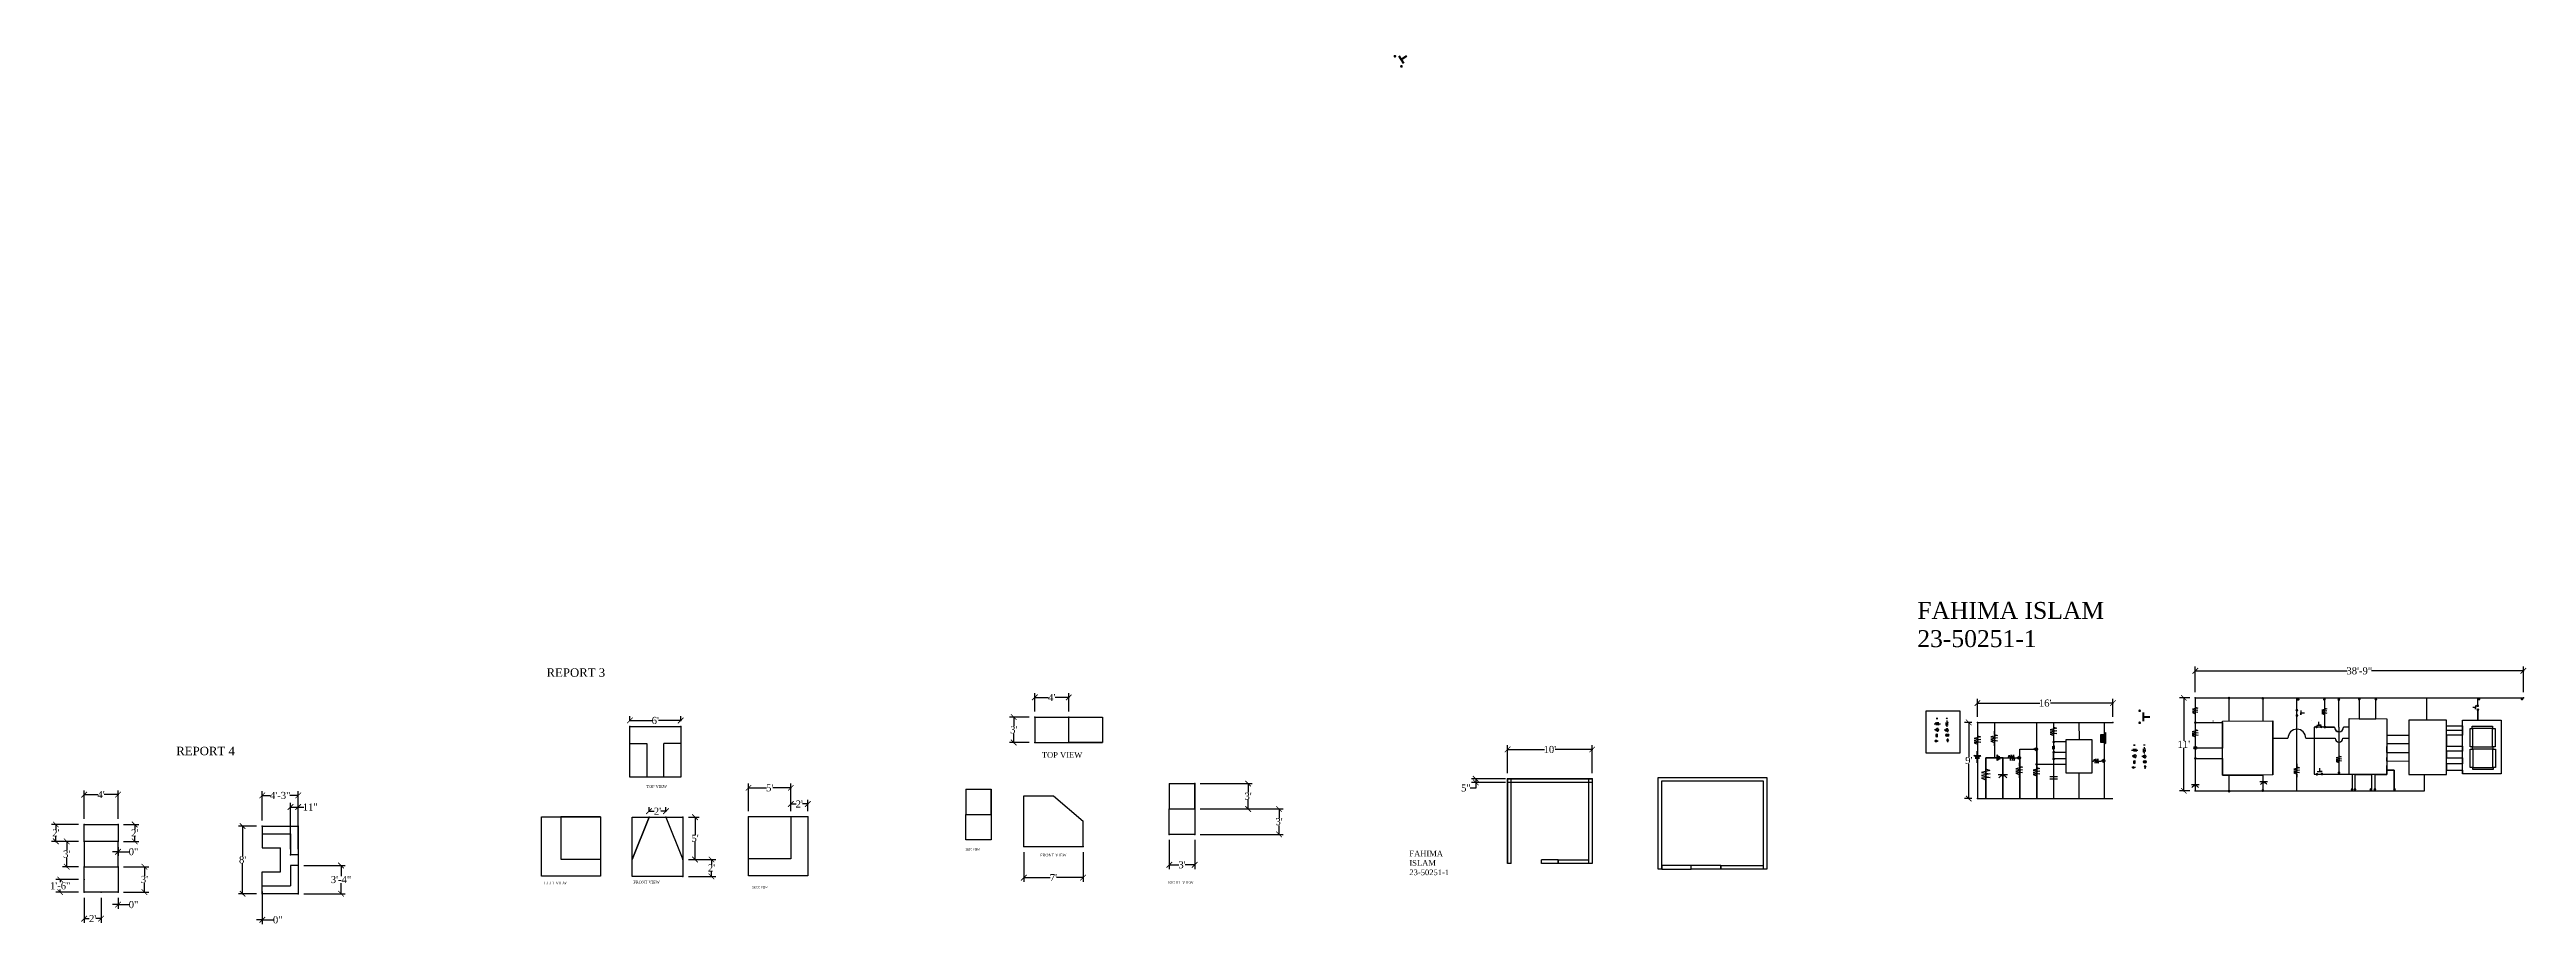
# Model space of a CAD drawing. Header units: inches. Extents: x -864 to 5741, y 1071 to 2315.
# Drawn here: x -864 to 2648, y 1073 to 2315 of the extents above; entities that cross this region are included whole.
import ezdxf

# ---------------------------------------------------------------- set-up
doc = ezdxf.new("R2010")
doc.units = ezdxf.units.IN
doc.layers.add('Label', color=7, linetype='Continuous', plot=False)
doc.styles.get("Standard").update_dxf_attribs({"font": 'times.ttf'})
doc.dimstyles.new('ISO-25$0', dxfattribs={"dimtxt": 10, "dimasz": 8, "dimexe": 6, "dimexo": 8, "dimgap": 0.09, "dimtad": 0, "dimtih": 1, "dimtoh": 1, "dimdec": 0, "dimzin": 0, "dimlunit": 3, "dimtxsty": 'Standard', "dimblk": 'ARCHTICK', "dimcen": 5.09, "dimadec": 0, "dimazin": 0, "dimtfac": 1, "dimtdec": 0, "dimtmove": 0, "dimatfit": 3, "dimldrblk": 'ARCHTICK', "dimfxl": 1, "dimarcsym": 0})

msp = doc.modelspace()

# ---------------------------------------------------------------- texts
at = {"attachment_point": 1}
for s, insert, char_height, width in [('FAHIMA ISLAM\\P23-50251-1', (1784.1, 1530.8), 24, 345.173), ('REPORT 3', (-159.5, 1436.6), 12, 1157.591), ('REPORT 4', (-684.5, 1325.4), 12, 148.864), ('TOP VIEW', (542.8, 1317.8), 8, 78.723), ('LEFT VIEW', (434.9, 1181.1), 2.5, 51.397), ('FRONT VIEW', (540.3, 1173.7), 4, 50.985), ('FAHIMA ISLAM \\P23-50251-1', (1063.9, 1177.9), 8, 79.012), ('RIGHT VIEW', (721.7, 1135), 4, 67.479)]:
    msp.add_mtext(s, dxfattribs=dict(at, insert=insert, char_height=char_height, width=width))

# ---------------------------------------------------------------- blocks, each defined once
blk = doc.blocks.new('_ArchTick')
at = {"color": 0, "linetype": 'ByBlock', "const_width": 0.15}
blk.add_lwpolyline([(-0.5, -0.5), (0.5, 0.5)], dxfattribs=at)
blk = doc.blocks.new('*D3')
at = {"color": 0, "lineweight": -2}
for p, q in [((532.9, 1375.4), (532.9, 1401.4)), ((532.9, 1395.4), (552.2, 1395.4)), ((580.9, 1395.4), (561.6, 1395.4)), ((580.9, 1375.4), (580.9, 1401.4))]:
    blk.add_line(p, q, dxfattribs=at)
at = {"layer": 'Label', "color": 0}
for p in [(580.9, 1395.4), (532.9, 1367.4), (580.9, 1367.4)]:
    blk.add_point(p, dxfattribs=at)
at = {"color": 0, "lineweight": -2, "xscale": 8, "yscale": 8, "zscale": 8, "rotation": 180}
blk.add_blockref('_ArchTick', (532.9, 1395.4), dxfattribs=at)
at = {"color": 0, "lineweight": -2, "xscale": 8, "yscale": 8, "zscale": 8}
blk.add_blockref('_ArchTick', (580.9, 1395.4), dxfattribs=at)
at = {"color": 0, "insert": (556.9, 1395.4), "char_height": 10, "attachment_point": 5}
blk.add_mtext("4'", dxfattribs=at)
blk = doc.blocks.new('*D4')
at = {"color": 0, "lineweight": -2}
for p, q in [((524.9, 1367.4), (497, 1367.4)), ((503, 1367.4), (503, 1354.6)), ((503, 1331.4), (503, 1344.2)), ((524.9, 1331.4), (497, 1331.4))]:
    blk.add_line(p, q, dxfattribs=at)
at = {"layer": 'Label', "color": 0}
for p in [(532.9, 1367.4), (503, 1331.4), (532.9, 1331.4)]:
    blk.add_point(p, dxfattribs=at)
at = {"color": 0, "lineweight": -2, "xscale": 8, "yscale": 8, "zscale": 8}
for p, rotation in [((503, 1367.4), 90), ((503, 1331.4), 270)]:
    blk.add_blockref('_ArchTick', p, dxfattribs=dict(at, rotation=rotation))
at = {"color": 0, "insert": (503, 1349.4), "char_height": 10, "attachment_point": 5}
blk.add_mtext("3'", dxfattribs=at)
blk = doc.blocks.new('*D5')
at = {"color": 0, "lineweight": -2}
for p, q in [((767.5, 1273.1), (841.2, 1273.1)), ((835.2, 1273.1), (835.2, 1260.3)), ((767.5, 1237.1), (841.2, 1237.1)), ((835.2, 1237.1), (835.2, 1249.9))]:
    blk.add_line(p, q, dxfattribs=at)
at = {"layer": 'Label', "color": 0}
for p in [(759.5, 1273.1), (759.5, 1237.1), (835.2, 1237.1)]:
    blk.add_point(p, dxfattribs=at)
at = {"color": 0, "lineweight": -2, "xscale": 8, "yscale": 8, "zscale": 8}
for p, rotation in [((835.2, 1273.1), 90), ((835.2, 1237.1), 270)]:
    blk.add_blockref('_ArchTick', p, dxfattribs=dict(at, rotation=rotation))
at = {"color": 0, "insert": (835.2, 1255.1), "char_height": 10, "attachment_point": 5}
blk.add_mtext("3'", dxfattribs=at)
blk = doc.blocks.new('*D6')
at = {"color": 0, "lineweight": -2}
for p, q in [((767.5, 1237.1), (885.1, 1237.1)), ((879.1, 1237.1), (879.1, 1224.3)), ((767.5, 1201.1), (885.1, 1201.1)), ((879.1, 1201.1), (879.1, 1213.9))]:
    blk.add_line(p, q, dxfattribs=at)
at = {"layer": 'Label', "color": 0}
for p in [(759.5, 1237.1), (759.5, 1201.1), (879.1, 1201.1)]:
    blk.add_point(p, dxfattribs=at)
at = {"color": 0, "lineweight": -2, "xscale": 8, "yscale": 8, "zscale": 8}
for p, rotation in [((879.1, 1237.1), 90), ((879.1, 1201.1), 270)]:
    blk.add_blockref('_ArchTick', p, dxfattribs=dict(at, rotation=rotation))
at = {"color": 0, "insert": (879.1, 1219.1), "char_height": 10, "attachment_point": 5}
blk.add_mtext("3'", dxfattribs=at)
blk = doc.blocks.new('*D7')
at = {"color": 0, "lineweight": -2}
for p, q in [((723.5, 1193.1), (723.5, 1151.9)), ((759.5, 1193.1), (759.5, 1151.9)), ((723.5, 1157.9), (737.1, 1157.9)), ((759.5, 1157.9), (746, 1157.9))]:
    blk.add_line(p, q, dxfattribs=at)
at = {"layer": 'Label', "color": 0}
for p in [(723.5, 1201.1), (759.5, 1201.1), (759.5, 1157.9)]:
    blk.add_point(p, dxfattribs=at)
at = {"color": 0, "lineweight": -2, "xscale": 8, "yscale": 8, "zscale": 8, "rotation": 180}
blk.add_blockref('_ArchTick', (723.5, 1157.9), dxfattribs=at)
at = {"color": 0, "lineweight": -2, "xscale": 8, "yscale": 8, "zscale": 8}
blk.add_blockref('_ArchTick', (759.5, 1157.9), dxfattribs=at)
at = {"color": 0, "insert": (741.5, 1157.9), "char_height": 10, "attachment_point": 5}
blk.add_mtext("3'", dxfattribs=at)
blk = doc.blocks.new('*D8')
at = {"color": 0, "lineweight": -2}
for p, q in [((517.2, 1175.9), (517.2, 1133.7)), ((601.2, 1175.9), (601.2, 1133.7)), ((517.2, 1139.7), (554.7, 1139.7)), ((601.2, 1139.7), (563.7, 1139.7))]:
    blk.add_line(p, q, dxfattribs=at)
at = {"layer": 'Label', "color": 0}
for p in [(517.2, 1183.9), (601.2, 1183.9), (601.2, 1139.7)]:
    blk.add_point(p, dxfattribs=at)
at = {"color": 0, "lineweight": -2, "xscale": 8, "yscale": 8, "zscale": 8, "rotation": 180}
blk.add_blockref('_ArchTick', (517.2, 1139.7), dxfattribs=at)
at = {"color": 0, "lineweight": -2, "xscale": 8, "yscale": 8, "zscale": 8}
blk.add_blockref('_ArchTick', (601.2, 1139.7), dxfattribs=at)
at = {"color": 0, "insert": (559.2, 1139.7), "char_height": 10, "attachment_point": 5}
blk.add_mtext("7'", dxfattribs=at)
blk = doc.blocks.new('*D9')
at = {"color": 0, "lineweight": -2}
for p, q in [((-1111.8, 1107.7), (-1111.8, 1114.3)), ((-1111.8, 1108.3), (-1080.3, 1108.3)), ((-1039.8, 1108.3), (-1071.3, 1108.3)), ((-1039.8, 1107.7), (-1039.8, 1114.3))]:
    blk.add_line(p, q, dxfattribs=at)
at = {"layer": 'Label', "color": 0}
for p in [(-1111.8, 1099.7), (-1039.8, 1108.3), (-1039.8, 1099.7)]:
    blk.add_point(p, dxfattribs=at)
at = {"color": 0, "lineweight": -2, "xscale": 8, "yscale": 8, "zscale": 8, "rotation": 180}
blk.add_blockref('_ArchTick', (-1111.8, 1108.3), dxfattribs=at)
at = {"color": 0, "lineweight": -2, "xscale": 8, "yscale": 8, "zscale": 8}
blk.add_blockref('_ArchTick', (-1039.8, 1108.3), dxfattribs=at)
at = {"color": 0, "insert": (-1075.8, 1108.3), "char_height": 10, "attachment_point": 5}
blk.add_mtext("6'", dxfattribs=at)
blk = doc.blocks.new('*D10')
at = {"color": 0, "lineweight": -2}
for p, q in [((-1084.7, 979), (-1084.7, 985.5)), ((-1060.7, 979), (-1060.7, 985.5)), ((-1084.7, 979.5), (-1077.3, 979.5)), ((-1060.7, 979.5), (-1068, 979.5))]:
    blk.add_line(p, q, dxfattribs=at)
at = {"layer": 'Label', "color": 0}
for p in [(-1084.7, 971), (-1060.7, 979.5), (-1060.7, 971)]:
    blk.add_point(p, dxfattribs=at)
at = {"color": 0, "lineweight": -2, "xscale": 8, "yscale": 8, "zscale": 8, "rotation": 180}
blk.add_blockref('_ArchTick', (-1084.7, 979.5), dxfattribs=at)
at = {"color": 0, "lineweight": -2, "xscale": 8, "yscale": 8, "zscale": 8}
blk.add_blockref('_ArchTick', (-1060.7, 979.5), dxfattribs=at)
at = {"color": 0, "insert": (-1072.7, 979.5), "char_height": 10, "attachment_point": 5}
blk.add_mtext("2'", dxfattribs=at)
blk = doc.blocks.new('*D11')
at = {"color": 0, "lineweight": -2}
for p, q in [((-1028.7, 971), (-1013.4, 971)), ((-1019.4, 971), (-1019.4, 946.2)), ((-1019.4, 911), (-1019.4, 935.9)), ((-1028.7, 911), (-1013.4, 911))]:
    blk.add_line(p, q, dxfattribs=at)
at = {"layer": 'Label', "color": 0}
for p in [(-1036.7, 971), (-1036.7, 911), (-1019.4, 911)]:
    blk.add_point(p, dxfattribs=at)
at = {"color": 0, "lineweight": -2, "xscale": 8, "yscale": 8, "zscale": 8}
for p, rotation in [((-1019.4, 971), 90), ((-1019.4, 911), 270)]:
    blk.add_blockref('_ArchTick', p, dxfattribs=dict(at, rotation=rotation))
at = {"color": 0, "insert": (-1019.4, 941), "char_height": 10, "attachment_point": 5}
blk.add_mtext("5'", dxfattribs=at)
blk = doc.blocks.new('*D12')
at = {"color": 0, "lineweight": -2}
for p, q in [((-1028.7, 911), (-990.1, 911)), ((-1028.7, 887), (-990.1, 887)), ((-996.1, 911), (-996.1, 904.1)), ((-996.1, 887), (-996.1, 894))]:
    blk.add_line(p, q, dxfattribs=at)
at = {"layer": 'Label', "color": 0}
for p in [(-1036.7, 911), (-1036.7, 887), (-996.1, 887)]:
    blk.add_point(p, dxfattribs=at)
at = {"color": 0, "lineweight": -2, "xscale": 8, "yscale": 8, "zscale": 8}
for p, rotation in [((-996.1, 911), 90), ((-996.1, 887), 270)]:
    blk.add_blockref('_ArchTick', p, dxfattribs=dict(at, rotation=rotation))
at = {"color": 0, "insert": (-996.1, 899), "char_height": 10, "attachment_point": 5}
blk.add_mtext("2'", dxfattribs=at)
blk = doc.blocks.new('*D13')
at = {"color": 0, "lineweight": -2}
for p, q in [((-943.6, 979.7), (-943.6, 1018.7)), ((-883.6, 979.7), (-883.6, 1018.7)), ((-943.6, 1012.7), (-918, 1012.7)), ((-883.6, 1012.7), (-909.1, 1012.7))]:
    blk.add_line(p, q, dxfattribs=at)
at = {"layer": 'Label', "color": 0}
for p in [(-883.6, 1012.7), (-943.6, 971.7), (-883.6, 971.7)]:
    blk.add_point(p, dxfattribs=at)
at = {"color": 0, "lineweight": -2, "xscale": 8, "yscale": 8, "zscale": 8, "rotation": 180}
blk.add_blockref('_ArchTick', (-943.6, 1012.7), dxfattribs=at)
at = {"color": 0, "lineweight": -2, "xscale": 8, "yscale": 8, "zscale": 8}
blk.add_blockref('_ArchTick', (-883.6, 1012.7), dxfattribs=at)
at = {"color": 0, "insert": (-913.6, 1012.7), "char_height": 10, "attachment_point": 5}
blk.add_mtext("5'", dxfattribs=at)
blk = doc.blocks.new('*D14')
at = {"color": 0, "lineweight": -2}
for p, q in [((-883.6, 979.7), (-883.6, 995.8)), ((-883.6, 989.8), (-876.2, 989.8)), ((-859.6, 989.8), (-866.9, 989.8)), ((-859.6, 979.7), (-859.6, 995.8))]:
    blk.add_line(p, q, dxfattribs=at)
at = {"layer": 'Label', "color": 0}
for p in [(-859.6, 989.8), (-883.6, 971.7), (-859.6, 971.7)]:
    blk.add_point(p, dxfattribs=at)
at = {"color": 0, "lineweight": -2, "xscale": 8, "yscale": 8, "zscale": 8, "rotation": 180}
blk.add_blockref('_ArchTick', (-883.6, 989.8), dxfattribs=at)
at = {"color": 0, "lineweight": -2, "xscale": 8, "yscale": 8, "zscale": 8}
blk.add_blockref('_ArchTick', (-859.6, 989.8), dxfattribs=at)
at = {"color": 0, "insert": (-871.6, 989.8), "char_height": 10, "attachment_point": 5}
blk.add_mtext("2'", dxfattribs=at)
blk = doc.blocks.new('*D16')
at = {"color": 0, "lineweight": -2}
for p, q in [((-815.1, 1223.1), (-815.1, 1263.5)), ((-815.1, 1257.5), (-795.8, 1257.5)), ((-767.1, 1257.5), (-786.5, 1257.5)), ((-767.1, 1223.1), (-767.1, 1263.5))]:
    blk.add_line(p, q, dxfattribs=at)
at = {"layer": 'Label', "color": 0}
for p in [(-767.1, 1257.5), (-815.1, 1215.1), (-767.1, 1215.1)]:
    blk.add_point(p, dxfattribs=at)
at = {"color": 0, "lineweight": -2, "xscale": 8, "yscale": 8, "zscale": 8, "rotation": 180}
blk.add_blockref('_ArchTick', (-815.1, 1257.5), dxfattribs=at)
at = {"color": 0, "lineweight": -2, "xscale": 8, "yscale": 8, "zscale": 8}
blk.add_blockref('_ArchTick', (-767.1, 1257.5), dxfattribs=at)
at = {"color": 0, "insert": (-791.1, 1257.5), "char_height": 10, "attachment_point": 5}
blk.add_mtext("4'", dxfattribs=at)
blk = doc.blocks.new('*D17')
at = {"color": 0, "lineweight": -2}
for p, q in [((-759.1, 1215.1), (-737.4, 1215.1)), ((-743.4, 1215.1), (-743.4, 1208.2)), ((-743.4, 1191.1), (-743.4, 1198.1)), ((-759.1, 1191.1), (-737.4, 1191.1))]:
    blk.add_line(p, q, dxfattribs=at)
at = {"layer": 'Label', "color": 0}
for p in [(-767.1, 1215.1), (-767.1, 1191.1), (-743.4, 1191.1)]:
    blk.add_point(p, dxfattribs=at)
at = {"color": 0, "lineweight": -2, "xscale": 8, "yscale": 8, "zscale": 8}
for p, rotation in [((-743.4, 1215.1), 90), ((-743.4, 1191.1), 270)]:
    blk.add_blockref('_ArchTick', p, dxfattribs=dict(at, rotation=rotation))
at = {"color": 0, "insert": (-743.4, 1203.1), "char_height": 10, "attachment_point": 5}
blk.add_mtext("2'", dxfattribs=at)
blk = doc.blocks.new('*D18')
at = {"color": 0, "lineweight": -2}
for p, q in [((1203.1, 1287.8), (1203.1, 1327.5)), ((1203.1, 1321.5), (1255.5, 1321.5)), ((1323.1, 1321.5), (1270.7, 1321.5)), ((1323.1, 1287.8), (1323.1, 1327.5))]:
    blk.add_line(p, q, dxfattribs=at)
at = {"layer": 'Label', "color": 0}
for p in [(1323.1, 1321.5), (1203.1, 1279.8), (1323.1, 1279.8)]:
    blk.add_point(p, dxfattribs=at)
at = {"color": 0, "lineweight": -2, "xscale": 8, "yscale": 8, "zscale": 8, "rotation": 180}
blk.add_blockref('_ArchTick', (1203.1, 1321.5), dxfattribs=at)
at = {"color": 0, "lineweight": -2, "xscale": 8, "yscale": 8, "zscale": 8}
blk.add_blockref('_ArchTick', (1323.1, 1321.5), dxfattribs=at)
at = {"color": 0, "insert": (1263.1, 1321.5), "char_height": 10, "attachment_point": 5}
blk.add_mtext("10'", dxfattribs=at)
blk = doc.blocks.new('*D19')
at = {"color": 0, "lineweight": -2}
for p, q in [((1158, 1266.8), (1150, 1266.8)), ((1200.1, 1279.8), (1152, 1279.8)), ((1200.1, 1274.8), (1152, 1274.8)), ((1158, 1279.8), (1158, 1274.8)), ((1158, 1274.8), (1158, 1266.8))]:
    blk.add_line(p, q, dxfattribs=at)
at = {"layer": 'Label', "color": 0}
for p in [(1158, 1274.8), (1208.1, 1279.8), (1208.1, 1274.8)]:
    blk.add_point(p, dxfattribs=at)
at = {"color": 0, "lineweight": -2, "xscale": 8, "yscale": 8, "zscale": 8}
for p, rotation in [((1158, 1279.8), 90), ((1158, 1274.8), 270)]:
    blk.add_blockref('_ArchTick', p, dxfattribs=dict(at, rotation=rotation))
at = {"color": 0, "insert": (1144.1, 1266.8), "char_height": 10, "attachment_point": 5}
blk.add_mtext('5"', dxfattribs=at)
blk = doc.blocks.new('A$C37475668')
for p, q in [((0, 96), (51, 96)), ((0, 96), (0, 85)), ((0, 96), (0, 65)), ((0, 85), (40, 85)), ((40, 85), (40, 55)), ((51, 96), (51, 55)), ((0, 65), (26, 65)), ((26, 31), (26, 65)), ((51, 55), (40, 55)), ((51, 40), (40, 40)), ((40, 40), (40, 11)), ((51, 55), (51, 40)), ((51, 40), (51, 0)), ((0, 0), (0, 31)), ((0, 31), (26, 31)), ((0, 0), (0, 11)), ((0, 11), (40, 11)), ((51, 0), (0, 0))]:
    blk.add_line(p, q)
blk = doc.blocks.new('*D27')
at = {"color": 0, "lineweight": -2}
for p, q in [((-562.6, 1220.9), (-562.6, 1262.3)), ((-562.6, 1256.3), (-550.8, 1256.3)), ((-511.6, 1256.3), (-523.4, 1256.3)), ((-511.6, 1220.9), (-511.6, 1262.3))]:
    blk.add_line(p, q, dxfattribs=at)
at = {"layer": 'Label', "color": 0}
for p in [(-562.6, 1256.3), (-562.6, 1212.9, 31), (-511.6, 1212.9, 31)]:
    blk.add_point(p, dxfattribs=at)
at = {"color": 0, "lineweight": -2, "xscale": 8, "yscale": 8, "zscale": 8, "rotation": 180}
blk.add_blockref('_ArchTick', (-562.6, 1256.3), dxfattribs=at)
at = {"color": 0, "lineweight": -2, "xscale": 8, "yscale": 8, "zscale": 8}
blk.add_blockref('_ArchTick', (-511.6, 1256.3), dxfattribs=at)
at = {"color": 0, "insert": (-537.1, 1256.3), "char_height": 10, "attachment_point": 5}
blk.add_mtext('4\'-3"', dxfattribs=at)
blk = doc.blocks.new('*D28')
at = {"color": 0, "lineweight": -2}
for p, q in [((-570.6, 1212.9), (-596.4, 1212.9)), ((-590.4, 1212.9), (-590.4, 1170)), ((-590.4, 1116.9), (-590.4, 1159.7)), ((-570.6, 1116.9), (-596.4, 1116.9))]:
    blk.add_line(p, q, dxfattribs=at)
at = {"layer": 'Label', "color": 0}
for p in [(-562.6, 1212.9), (-590.4, 1116.9), (-562.6, 1116.9)]:
    blk.add_point(p, dxfattribs=at)
at = {"color": 0, "lineweight": -2, "xscale": 8, "yscale": 8, "zscale": 8}
for p, rotation in [((-590.4, 1212.9), 90), ((-590.4, 1116.9), 270)]:
    blk.add_blockref('_ArchTick', p, dxfattribs=dict(at, rotation=rotation))
at = {"color": 0, "insert": (-590.4, 1164.9), "char_height": 10, "attachment_point": 5}
blk.add_mtext("8'", dxfattribs=at)
blk = doc.blocks.new('*D29')
at = {"color": 0, "lineweight": -2}
for p, q in [((-503.6, 1156.9), (-444.9, 1156.9)), ((-450.9, 1156.9), (-450.9, 1142)), ((-450.9, 1116.9), (-450.9, 1131.7)), ((-503.6, 1116.9), (-444.9, 1116.9))]:
    blk.add_line(p, q, dxfattribs=at)
at = {"layer": 'Label', "color": 0}
for p in [(-511.6, 1156.9, 31), (-511.6, 1116.9, 31), (-450.9, 1116.9)]:
    blk.add_point(p, dxfattribs=at)
at = {"color": 0, "lineweight": -2, "xscale": 8, "yscale": 8, "zscale": 8}
for p, rotation in [((-450.9, 1156.9), 90), ((-450.9, 1116.9), 270)]:
    blk.add_blockref('_ArchTick', p, dxfattribs=dict(at, rotation=rotation))
at = {"color": 0, "insert": (-450.9, 1136.9), "char_height": 10, "attachment_point": 5}
blk.add_mtext('3\'-4"', dxfattribs=at)
blk = doc.blocks.new('*D30')
at = {"color": 0, "lineweight": -2}
for p, q in [((-522.6, 1179.9), (-522.6, 1245.9)), ((-522.6, 1239.9), (-511.6, 1239.9)), ((-511.6, 1179.9), (-511.6, 1245.9)), ((-511.6, 1239.9), (-503.6, 1239.9))]:
    blk.add_line(p, q, dxfattribs=at)
at = {"layer": 'Label', "color": 0}
for p in [(-511.6, 1239.9), (-522.6, 1171.9, 31), (-511.6, 1171.9, 31)]:
    blk.add_point(p, dxfattribs=at)
at = {"color": 0, "lineweight": -2, "xscale": 8, "yscale": 8, "zscale": 8, "rotation": 180}
blk.add_blockref('_ArchTick', (-522.6, 1239.9), dxfattribs=at)
at = {"color": 0, "lineweight": -2, "xscale": 8, "yscale": 8, "zscale": 8}
blk.add_blockref('_ArchTick', (-511.6, 1239.9), dxfattribs=at)
at = {"color": 0, "insert": (-494.5, 1239.9), "char_height": 10, "attachment_point": 5}
blk.add_mtext('11"', dxfattribs=at)
blk = doc.blocks.new('*D31')
at = {"color": 0, "lineweight": -2}
for p, q in [((-562.6, 1119.9), (-562.6, 1073.8)), ((-562.6, 1119.9), (-562.6, 1073.8)), ((-562.6, 1079.8), (-570.6, 1079.8)), ((-562.6, 1079.8), (-546.6, 1079.8))]:
    blk.add_line(p, q, dxfattribs=at)
at = {"layer": 'Label', "color": 0}
for p in [(-562.6, 1127.9, 16), (-562.6, 1127.9), (-562.6, 1079.8)]:
    blk.add_point(p, dxfattribs=at)
at = {"color": 0, "lineweight": -2, "xscale": 8, "yscale": 8, "zscale": 8}
blk.add_blockref('_ArchTick', (-562.6, 1079.8), dxfattribs=at)
at = {"color": 0, "lineweight": -2, "xscale": 8, "yscale": 8, "zscale": 8, "rotation": 180}
blk.add_blockref('_ArchTick', (-562.6, 1079.8), dxfattribs=at)
at = {"color": 0, "insert": (-540.6, 1079.8), "char_height": 10, "attachment_point": 5}
blk.add_mtext('0"', dxfattribs=at)
blk = doc.blocks.new('*D32')
at = {"color": 0, "lineweight": -2}
for p, q in [((-823.1, 1215.1), (-861.2, 1215.1)), ((-855.2, 1215.1), (-855.2, 1208.2)), ((-855.2, 1191.1), (-855.2, 1198.1)), ((-823.1, 1191.1), (-861.2, 1191.1))]:
    blk.add_line(p, q, dxfattribs=at)
at = {"layer": 'Label', "color": 0}
for p in [(-815.1, 1215.1), (-855.2, 1191.1), (-815.1, 1191.1)]:
    blk.add_point(p, dxfattribs=at)
at = {"color": 0, "lineweight": -2, "xscale": 8, "yscale": 8, "zscale": 8}
for p, rotation in [((-855.2, 1215.1), 90), ((-855.2, 1191.1), 270)]:
    blk.add_blockref('_ArchTick', p, dxfattribs=dict(at, rotation=rotation))
at = {"color": 0, "insert": (-855.2, 1203.1), "char_height": 10, "attachment_point": 5}
blk.add_mtext("2'", dxfattribs=at)
blk = doc.blocks.new('*D33')
at = {"color": 0, "lineweight": -2}
for p, q in [((-823.1, 1191.1), (-845.8, 1191.1)), ((-839.8, 1191.1), (-839.8, 1178.3)), ((-839.8, 1155.1), (-839.8, 1168)), ((-823.1, 1155.1), (-845.8, 1155.1))]:
    blk.add_line(p, q, dxfattribs=at)
at = {"layer": 'Label', "color": 0}
for p in [(-815.1, 1191.1), (-839.8, 1155.1), (-815.1, 1155.1)]:
    blk.add_point(p, dxfattribs=at)
at = {"color": 0, "lineweight": -2, "xscale": 8, "yscale": 8, "zscale": 8}
for p, rotation in [((-839.8, 1191.1), 90), ((-839.8, 1155.1), 270)]:
    blk.add_blockref('_ArchTick', p, dxfattribs=dict(at, rotation=rotation))
at = {"color": 0, "insert": (-839.8, 1173.1), "char_height": 10, "attachment_point": 5}
blk.add_mtext("3'", dxfattribs=at)
blk = doc.blocks.new('*D34')
at = {"color": 0, "lineweight": -2}
for p, q in [((-815.1, 1111.1), (-815.1, 1075.6)), ((-791.1, 1111.1), (-791.1, 1075.6)), ((-815.1, 1081.6), (-807.8, 1081.6)), ((-791.1, 1081.6), (-798.5, 1081.6))]:
    blk.add_line(p, q, dxfattribs=at)
at = {"layer": 'Label', "color": 0}
for p in [(-815.1, 1119.1), (-791.1, 1119.1), (-791.1, 1081.6)]:
    blk.add_point(p, dxfattribs=at)
at = {"color": 0, "lineweight": -2, "xscale": 8, "yscale": 8, "zscale": 8, "rotation": 180}
blk.add_blockref('_ArchTick', (-815.1, 1081.6), dxfattribs=at)
at = {"color": 0, "lineweight": -2, "xscale": 8, "yscale": 8, "zscale": 8}
blk.add_blockref('_ArchTick', (-791.1, 1081.6), dxfattribs=at)
at = {"color": 0, "insert": (-803.1, 1081.6), "char_height": 10, "attachment_point": 5}
blk.add_mtext("2'", dxfattribs=at)
blk = doc.blocks.new('*D35')
at = {"color": 0, "lineweight": -2}
for p, q in [((-823.1, 1137.1), (-855.1, 1137.1)), ((-849.1, 1137.1), (-849.1, 1133.3)), ((-823.1, 1119.1), (-855.1, 1119.1)), ((-849.1, 1119.1), (-849.1, 1123))]:
    blk.add_line(p, q, dxfattribs=at)
at = {"layer": 'Label', "color": 0}
for p in [(-849.1, 1137.1), (-815.1, 1137.1), (-815.1, 1119.1)]:
    blk.add_point(p, dxfattribs=at)
at = {"color": 0, "lineweight": -2, "xscale": 8, "yscale": 8, "zscale": 8}
for p, rotation in [((-849.1, 1137.1), 90), ((-849.1, 1119.1), 270)]:
    blk.add_blockref('_ArchTick', p, dxfattribs=dict(at, rotation=rotation))
at = {"color": 0, "insert": (-849.1, 1128.1), "char_height": 10, "attachment_point": 5}
blk.add_mtext('1\'-6"', dxfattribs=at)
blk = doc.blocks.new('*D36')
at = {"color": 0, "lineweight": -2}
for p, q in [((-767.1, 1101.4), (-775.1, 1101.4)), ((-767.1, 1111.1), (-767.1, 1095.4)), ((-767.1, 1111.1), (-767.1, 1095.4)), ((-767.1, 1101.4), (-751.1, 1101.4))]:
    blk.add_line(p, q, dxfattribs=at)
at = {"layer": 'Label', "color": 0}
for p in [(-767.1, 1119.1, 24), (-767.1, 1119.1), (-767.1, 1101.4)]:
    blk.add_point(p, dxfattribs=at)
at = {"color": 0, "lineweight": -2, "xscale": 8, "yscale": 8, "zscale": 8}
blk.add_blockref('_ArchTick', (-767.1, 1101.4), dxfattribs=at)
at = {"color": 0, "lineweight": -2, "xscale": 8, "yscale": 8, "zscale": 8, "rotation": 180}
blk.add_blockref('_ArchTick', (-767.1, 1101.4), dxfattribs=at)
at = {"color": 0, "insert": (-745.1, 1101.4), "char_height": 10, "attachment_point": 5}
blk.add_mtext('0"', dxfattribs=at)
blk = doc.blocks.new('*D37')
at = {"color": 0, "lineweight": -2}
for p, q in [((-759.1, 1155.1), (-723.6, 1155.1)), ((-729.6, 1155.1), (-729.6, 1142.3)), ((-729.6, 1119.1), (-729.6, 1132)), ((-759.1, 1119.1), (-723.6, 1119.1))]:
    blk.add_line(p, q, dxfattribs=at)
at = {"layer": 'Label', "color": 0}
for p in [(-767.1, 1155.1, 24), (-767.1, 1119.1, 24), (-729.6, 1119.1)]:
    blk.add_point(p, dxfattribs=at)
at = {"color": 0, "lineweight": -2, "xscale": 8, "yscale": 8, "zscale": 8}
for p, rotation in [((-729.6, 1155.1), 90), ((-729.6, 1119.1), 270)]:
    blk.add_blockref('_ArchTick', p, dxfattribs=dict(at, rotation=rotation))
at = {"color": 0, "insert": (-729.6, 1137.1), "char_height": 10, "attachment_point": 5}
blk.add_mtext("3'", dxfattribs=at)
blk = doc.blocks.new('*D38')
at = {"color": 0, "lineweight": -2}
for p, q in [((-767.1, 1176.4), (-775.1, 1176.4)), ((-767.1, 1183.1), (-767.1, 1170.4)), ((-767.1, 1183.1), (-767.1, 1170.4)), ((-767.1, 1176.4), (-751.1, 1176.4))]:
    blk.add_line(p, q, dxfattribs=at)
at = {"layer": 'Label', "color": 0}
for p in [(-767.1, 1191.1, 24), (-767.1, 1191.1, 12), (-767.1, 1176.4)]:
    blk.add_point(p, dxfattribs=at)
at = {"color": 0, "lineweight": -2, "xscale": 8, "yscale": 8, "zscale": 8}
blk.add_blockref('_ArchTick', (-767.1, 1176.4), dxfattribs=at)
at = {"color": 0, "lineweight": -2, "xscale": 8, "yscale": 8, "zscale": 8, "rotation": 180}
blk.add_blockref('_ArchTick', (-767.1, 1176.4), dxfattribs=at)
at = {"color": 0, "insert": (-745.1, 1176.4), "char_height": 10, "attachment_point": 5}
blk.add_mtext('0"', dxfattribs=at)
blk = doc.blocks.new('C1')
blk.add_line((1804.24, 1354.34), (1806.24, 1354.34))
blk.add_arc((1805.24, 1353.07), 1, 31.9611, 148.0389)
blk = doc.blocks.new('C2')
for points in [[(1806.89, 1352.99), (1809.31, 1352.99)], [(1809.31, 1352.15), (1806.89, 1352.15)]]:
    blk.add_lwpolyline(points)
blk = doc.blocks.new('S1')
for p, q in [((1851.3, 1347.7), (1849.6, 1345.7)), ((1851.3, 1347.7), (1851.3, 1338.6)), ((1849.6, 1345.7), (1849.6, 1339.8)), ((1849.6, 1339.8), (1851.3, 1338.6))]:
    blk.add_line(p, q)
blk.add_lwpolyline([(1849.6, 1345.7), (1847.1, 1345.7), (1847.1, 1339.8), (1849.6, 1339.8)], close=True)
blk = doc.blocks.new('S')
h = blk.add_hatch(color=9)
h.paths.add_polyline_path([(1849.6, 1345.7), (1847.1, 1345.7), (1847.1, 1339.8), (1849.6, 1339.8)])
h.paths.add_polyline_path([(1851.3, 1347.7), (1849.6, 1345.7), (1849.6, 1339.8), (1851.3, 1338.6)])
blk.add_blockref('S1', (0, 0))
blk = doc.blocks.new('R1')
for p, q in [((1807.9, 1358.1), (1809.9, 1358.1)), ((1809.9, 1358.1), (1810.6, 1360)), ((1810.6, 1360), (1811.5, 1356.1)), ((1811.5, 1356.1), (1812.1, 1360.1)), ((1812.1, 1360.1), (1812.9, 1356.1)), ((1812.9, 1356.1), (1813.8, 1360.1)), ((1813.8, 1360.1), (1814.1, 1356.1)), ((1814.1, 1356.1), (1814.9, 1358.1)), ((1814.9, 1358.1), (1816.9, 1358.1))]:
    blk.add_line(p, q)
blk = doc.blocks.new('A$C0F2D73FF')
blk.add_blockref('R1', (-1807.9, -1356.1))
blk = doc.blocks.new('LED2')
for p, q in [((1828.1, 1335.5), (1822, 1335.5)), ((1828.1, 1337.2), (1828.8, 1338.4)), ((1828.1, 1337.2), (1829.4, 1337.6)), ((1828.1, 1337.2), (1828.1, 1333.9)), ((1828.8, 1338.4), (1829.4, 1337.6)), ((1829.1, 1338), (1830.8, 1339.3)), ((1830.8, 1339.3), (1830.8, 1341.3)), ((1828.1, 1333.9), (1830.8, 1331.9)), ((1830.8, 1331.9), (1830.8, 1329.9))]:
    blk.add_line(p, q)
blk.add_circle((1829.3, 1335.6), 4)
blk = doc.blocks.new('LED')
blk.add_hatch(color=0).paths.add_polyline_path([(1826.1, 1350.1), (1825.8, 1350.5), (1825.4, 1349.9)])
at = {"xscale": 0.5, "yscale": 0.5, "zscale": 0.5}
blk.add_blockref('LED2', (911.4, 681.3), dxfattribs=at)
blk = doc.blocks.new('K1')
for p, q in [((1807.9, 1339.4), (1809.9, 1339.4)), ((1809.9, 1339.4), (1811.2, 1340.9)), ((1809.9, 1339.4), (1809.9, 1340.4)), ((1809.9, 1340.4), (1809.9, 1339.4)), ((1809.9, 1339.4), (1811.2, 1337.8)), ((1809.9, 1339.4), (1809.9, 1338.4)), ((1811.2, 1340.9), (1811.2, 1337.8)), ((1811.2, 1339.4), (1813.1, 1339.4))]:
    blk.add_line(p, q)
blk = doc.blocks.new('KEY1')
blk.add_hatch(color=256).paths.add_polyline_path([(1817.1, 1339.4), (1818.7, 1338.1), (1820.2, 1339.4)])
at = {"rotation": 90}
blk.add_blockref('K1', (3158, -471.8), dxfattribs=at)
blk.add_blockref('K1', (3158, -471.8), dxfattribs=at)
blk = doc.blocks.new('KEY2')
blk.add_hatch(color=256).paths.add_polyline_path([(1811.2, 1340.9), (1809.9, 1339.4), (1811.2, 1337.8)])
blk.add_blockref('K1', (0, 0))
blk.add_blockref('K1', (0, 0))
blk = doc.blocks.new('A$C5D4C354A')
at = {"rotation": 270}
blk.add_blockref('A$C0F2D73FF', (0, 9), dxfattribs=at)
blk = doc.blocks.new('*D54')
at = {"color": 0, "lineweight": -2}
for p, q in [((1861.4, 1359.9), (1851.1, 1359.9)), ((1857.1, 1359.9), (1857.1, 1311.1)), ((1857.1, 1251.9), (1857.1, 1300.7)), ((1861.4, 1251.9), (1851.1, 1251.9))]:
    blk.add_line(p, q, dxfattribs=at)
at = {"layer": 'Label', "color": 0}
for p in [(1869.4, 1359.9), (1857.1, 1251.9), (1869.4, 1251.9)]:
    blk.add_point(p, dxfattribs=at)
at = {"color": 0, "lineweight": -2, "xscale": 8, "yscale": 8, "zscale": 8}
for p, rotation in [((1857.1, 1359.9), 90), ((1857.1, 1251.9), 270)]:
    blk.add_blockref('_ArchTick', p, dxfattribs=dict(at, rotation=rotation))
at = {"color": 0, "insert": (1857.1, 1305.9), "char_height": 10, "attachment_point": 5}
blk.add_mtext("9'", dxfattribs=at)
blk = doc.blocks.new('*D55')
at = {"color": 0, "lineweight": -2}
for p, q in [((1869.4, 1367.9), (1869.4, 1393.3)), ((1869.4, 1387.3), (1957.7, 1387.3)), ((2061.4, 1387.3), (1973, 1387.3)), ((2061.4, 1367.9), (2061.4, 1393.3))]:
    blk.add_line(p, q, dxfattribs=at)
at = {"layer": 'Label', "color": 0}
for p in [(2061.4, 1387.3), (1869.4, 1359.9), (2061.4, 1359.9)]:
    blk.add_point(p, dxfattribs=at)
at = {"color": 0, "lineweight": -2, "xscale": 8, "yscale": 8, "zscale": 8, "rotation": 180}
blk.add_blockref('_ArchTick', (1869.4, 1387.3), dxfattribs=at)
at = {"color": 0, "lineweight": -2, "xscale": 8, "yscale": 8, "zscale": 8}
blk.add_blockref('_ArchTick', (2061.4, 1387.3), dxfattribs=at)
at = {"color": 0, "insert": (1965.4, 1387.3), "char_height": 10, "attachment_point": 5}
blk.add_mtext("16'", dxfattribs=at)
blk = doc.blocks.new('LED1')
for p, q in [((1826.8, 1349.1), (1820.8, 1349.1)), ((1826.8, 1350.8), (1829.6, 1352.9)), ((1826.8, 1350.8), (1826.8, 1347.5)), ((1826.8, 1347.5), (1828.1, 1346.5)), ((1827.7, 1346), (1828.8, 1347.3)), ((1829.5, 1345.5), (1827.7, 1346)), ((1829.5, 1345.5), (1828.8, 1347.3)), ((1829.5, 1345.5), (1829.5, 1343.5)), ((1829.6, 1352.9), (1829.6, 1354.9))]:
    blk.add_line(p, q)
blk.add_circle((1828, 1349.2), 4)
blk = doc.blocks.new('LED3')
blk.add_hatch(color=256).paths.add_polyline_path([(1812.6, 1348.7), (1812, 1348), (1812.9, 1347.8)])
at = {"xscale": 0.5, "yscale": 0.5, "zscale": 0.5}
blk.add_blockref('LED1', (898.2, 675), dxfattribs=at)
blk = doc.blocks.new('A$C649411F1')
blk.add_hatch(color=256).paths.add_polyline_path([(0, 2, 1), (4, 2, 1)])
blk = doc.blocks.new('g1')
for points in [[(2097.4, 1376.4, 1), (2101.4, 1376.4, 1)], [(2097.4, 1359.4, 1), (2101.4, 1359.4, 1)]]:
    blk.add_hatch(color=256).paths.add_polyline_path(points)
at = {"lineweight": 50}
for p, q in [((2104.4, 1374), (2104.4, 1361.6)), ((2104.4, 1367.8), (2113.9, 1367.8))]:
    blk.add_line(p, q, dxfattribs=at)
blk.add_line((2104.4, 1361.6), (2104.4, 1367.8))
blk = doc.blocks.new('*D60')
at = {"color": 0, "lineweight": -2}
for p, q in [((2178.3, 1402.8), (2178.3, 1439)), ((2178.3, 1433), (2393.6, 1433)), ((2643.4, 1433), (2428, 1433)), ((2643.4, 1402.8), (2643.4, 1439))]:
    blk.add_line(p, q, dxfattribs=at)
at = {"layer": 'Label', "color": 0}
for p in [(2643.4, 1433), (2178.3, 1394.8), (2643.4, 1394.8)]:
    blk.add_point(p, dxfattribs=at)
at = {"color": 0, "lineweight": -2, "xscale": 8, "yscale": 8, "zscale": 8, "rotation": 180}
blk.add_blockref('_ArchTick', (2178.3, 1433), dxfattribs=at)
at = {"color": 0, "lineweight": -2, "xscale": 8, "yscale": 8, "zscale": 8}
blk.add_blockref('_ArchTick', (2643.4, 1433), dxfattribs=at)
at = {"color": 0, "insert": (2410.8, 1433), "char_height": 10, "attachment_point": 5}
blk.add_mtext('38\'-9"', dxfattribs=at)
blk = doc.blocks.new('*D61')
at = {"color": 0, "lineweight": -2}
for p, q in [((2170.3, 1394.8), (2156, 1394.8)), ((2162, 1394.8), (2162, 1333.9)), ((2162, 1262.8), (2162, 1323.7)), ((2170.3, 1262.8), (2156, 1262.8))]:
    blk.add_line(p, q, dxfattribs=at)
at = {"layer": 'Label', "color": 0}
for p in [(2178.3, 1394.8), (2162, 1262.8), (2178.3, 1262.8)]:
    blk.add_point(p, dxfattribs=at)
at = {"color": 0, "lineweight": -2, "xscale": 8, "yscale": 8, "zscale": 8}
for p, rotation in [((2162, 1394.8), 90), ((2162, 1262.8), 270)]:
    blk.add_blockref('_ArchTick', p, dxfattribs=dict(at, rotation=rotation))
at = {"color": 0, "insert": (2162, 1328.8), "char_height": 10, "attachment_point": 5}
blk.add_mtext("11'", dxfattribs=at)
blk = doc.blocks.new('A$C789C0C20')
for p, q in [((-826.5, -348.1), (-802.5, -348.1)), ((-826.5, -372.1), (-826.5, -348.1)), ((-802.5, -348.1), (-778.5, -348.1)), ((-778.5, -348.1), (-754.5, -348.1)), ((-754.5, -348.1), (-754.5, -372.1)), ((-826.5, -396.1), (-826.5, -372.1)), ((-826.5, -372.1), (-802.5, -372.1)), ((-802.5, -372.1), (-802.5, -420.1)), ((-754.5, -372.1), (-778.5, -372.1)), ((-778.5, -420.1), (-778.5, -372.1)), ((-754.5, -372.1), (-754.5, -396.1)), ((-826.5, -420.1), (-826.5, -396.1)), ((-802.5, -420.1), (-826.5, -420.1)), ((-778.5, -420.1), (-802.5, -420.1)), ((-754.5, -420.1), (-778.5, -420.1)), ((-754.5, -396.1), (-754.5, -420.1)), ((-952, -536.4), (-952, -476.4)), ((-952, -476.4), (-928, -476.4)), ((-928, -476.4), (-868, -476.4)), ((-868, -476.4), (-924.3, -476.4)), ((-924.3, -476.4), (-924.3, -536.4)), ((-868, -476.4), (-868, -536.4)), ((-823.4, -476.8), (-799.4, -476.8)), ((-823.4, -536.8), (-823.4, -476.8)), ((-799.4, -476.8), (-823.4, -536.8)), ((-823.4, -536.8), (-799.4, -476.8)), ((-799.4, -476.8), (-775.4, -476.8)), ((-799.4, -476.8), (-775.4, -476.8)), ((-775.4, -476.8), (-751.4, -476.8)), ((-775.4, -476.8), (-751.4, -536.8)), ((-751.4, -476.8), (-751.4, -536.8)), ((-658.3, -476.1), (-598.3, -476.1)), ((-658.3, -536.1), (-658.3, -476.1)), ((-658.3, -476.1), (-598.3, -476.1)), ((-598.3, -476.1), (-574.3, -476.1)), ((-598.3, -476.1), (-598.3, -536.1)), ((-574.3, -476.1), (-574.3, -536.1)), ((-952, -560.4), (-952, -536.4)), ((-892, -560.4), (-952, -560.4)), ((-924.3, -536.4), (-868, -536.4)), ((-868, -560.4), (-892, -560.4)), ((-868, -536.4), (-868, -560.4)), ((-868, -536.4), (-868, -536.4)), ((-823.4, -560.8), (-823.4, -536.8)), ((-799.4, -560.8), (-823.4, -560.8)), ((-775.4, -560.8), (-799.4, -560.8)), ((-751.4, -560.8), (-775.4, -560.8)), ((-751.4, -536.8), (-751.4, -560.8)), ((-658.3, -560.1), (-658.3, -536.1)), ((-598.3, -536.1), (-658.3, -536.1)), ((-598.3, -560.1), (-658.3, -560.1)), ((-574.3, -560.1), (-598.3, -560.1)), ((-574.3, -536.1), (-574.3, -560.1))]:
    blk.add_line(p, q)
at = {"attachment_point": 1}
for s, insert, char_height, width in [('TOP VIEW', (-803.1, -431.3), 4, 60.94), ('LEFT VIEW', (-947.9, -568.2), 4, 94.198), ('FRONT VIEW', (-821.6, -567), 4, 69.135), ('RIGHT VIEW', (-653.5, -575.1), 2.5, 82.855)]:
    blk.add_mtext(s, dxfattribs=dict(at, insert=insert, char_height=char_height, width=width))
for base, p1, p2, picture, middle in [((-754.5, -339.5), (-826.5, -348.1), (-754.5, -348.1), '*D9', (-790.5, -339.5)), ((-598.3, -435.2), (-658.3, -476.1), (-598.3, -476.1), '*D13', (-628.3, -435.2)), ((-574.3, -458.1), (-598.3, -476.1), (-574.3, -476.1), '*D14', (-586.3, -458.1)), ((-775.4, -468.4), (-799.4, -476.8), (-775.4, -476.8), '*D10', (-787.4, -468.4))]:
    dim = blk.add_linear_dim(base=base, p1=p1, p2=p2, dimstyle='ISO-25$0')
    dim.commit()
    dim.dimension.update_dxf_attribs({"geometry": picture, "text_midpoint": middle, "insert": (285.3, -1447.9)})
for base, p1, p2, picture, middle in [((-734.1, -536.8), (-751.4, -476.8), (-751.4, -536.8), '*D11', (-734.1, -506.8)), ((-710.8, -560.8), (-751.4, -536.8), (-751.4, -560.8), '*D12', (-710.8, -548.8))]:
    dim = blk.add_linear_dim(base=base, p1=p1, p2=p2, angle=90, dimstyle='ISO-25$0')
    dim.commit()
    dim.dimension.update_dxf_attribs({"geometry": picture, "text_midpoint": middle, "insert": (285.3, -1447.9)})

# ---------------------------------------------------------------- dimensions: what is measured, and where the dimension line sits
for base, p1, p2, picture, middle in [((2643.4, 1433), (2178.3, 1394.8), (2643.4, 1394.8), '*D60', (2410.8, 1433)), ((580.9, 1395.4), (532.9, 1367.4), (580.9, 1367.4), '*D3', (556.9, 1395.4)), ((2061.4, 1387.3), (1869.4, 1359.9), (2061.4, 1359.9), '*D55', (1965.4, 1387.3)), ((1323.1, 1321.5), (1203.1, 1279.8), (1323.1, 1279.8), '*D18', (1263.1, 1321.5)), ((-767.1, 1257.5), (-815.1, 1215.1), (-767.1, 1215.1), '*D16', (-791.1, 1257.5)), ((759.5, 1157.9), (723.5, 1201.1), (759.5, 1201.1), '*D7', (741.5, 1157.9)), ((-767.1378903, 1176.3617333), (-767.1378903, 1191.1414297, 24), (-767.1378903, 1191.1414297, 12), '*D38', (-745.0998009, 1176.3617333)), ((601.2, 1139.7), (517.2, 1183.9), (601.2, 1183.9), '*D8', (559.2, 1139.7)), ((-562.5930758, 1079.7981327), (-562.5930758, 1127.8690329, 16), (-562.5930758, 1127.8690329), '*D31', (-540.5549864, 1079.7981327)), ((-791.1, 1081.6), (-815.1, 1119.1), (-791.1, 1119.1), '*D34', (-803.1, 1081.6)), ((-767.1378903, 1101.3983673), (-767.1378903, 1119.1414297, 24), (-767.1378903, 1119.1414297), '*D36', (-745.0998009, 1101.3983673))]:
    dim = msp.add_linear_dim(base=base, p1=p1, p2=p2, dimstyle='ISO-25$0')
    dim.commit()
    dim.dimension.update_dxf_attribs({"geometry": picture, "text_midpoint": middle})
for base, p1, p2, picture, middle in [((503, 1331.4), (532.9, 1367.4), (532.9, 1331.4), '*D4', (503, 1349.4)), ((2162, 1262.8), (2178.3, 1394.8), (2178.3, 1262.8), '*D61', (2162, 1328.8)), ((1857.1, 1251.9), (1869.4, 1359.9), (1869.4, 1251.9), '*D54', (1857.1, 1305.9)), ((835.2, 1237.1), (759.5, 1273.1), (759.5, 1237.1), '*D5', (835.2, 1255.1)), ((1158, 1274.8), (1208.1, 1279.8), (1208.1, 1274.8), '*D19', (1144.1, 1266.8)), ((879.1, 1201.1), (759.5, 1237.1), (759.5, 1201.1), '*D6', (879.1, 1219.1)), ((-855.2, 1191.1), (-815.1, 1215.1), (-815.1, 1191.1), '*D32', (-855.2, 1203.1)), ((-839.8, 1155.1), (-815.1, 1191.1), (-815.1, 1155.1), '*D33', (-839.8, 1173.1)), ((-743.4, 1191.1), (-767.1, 1215.1), (-767.1, 1191.1), '*D17', (-743.4, 1203.1)), ((-729.6, 1119.1), (-767.1, 1155.1, 24), (-767.1, 1119.1, 24), '*D37', (-729.6, 1137.1)), ((-849.1, 1137.1), (-815.1, 1119.1), (-815.1, 1137.1), '*D35', (-849.1, 1128.1))]:
    dim = msp.add_linear_dim(base=base, p1=p1, p2=p2, angle=90, dimstyle='ISO-25$0')
    dim.commit()
    dim.dimension.update_dxf_attribs({"geometry": picture, "text_midpoint": middle})
for p1, p2, distance, picture, middle in [((-511.6, 1212.9, 31), (-562.6, 1212.9, 31), -43.4, '*D27', (-537.1, 1256.3)), ((-522.6, 1171.9, 31), (-511.6, 1171.9, 31), 68, '*D30', (-494.5, 1239.9)), ((-562.6, 1212.9), (-562.6, 1116.9), -27.8, '*D28', (-590.4, 1164.9)), ((-511.6, 1156.9, 31), (-511.6, 1116.9, 31), 60.7, '*D29', (-450.9, 1136.9))]:
    dim = msp.add_aligned_dim(p1=p1, p2=p2, distance=distance, dimstyle='ISO-25$0')
    dim.commit()
    dim.dimension.update_dxf_attribs({"geometry": picture, "text_midpoint": middle})

# ---------------------------------------------------------------- hatches: boundary and pattern name
for color, points in [(256, [(2224.1, 1394.4, 1), (2228.1, 1394.4, 1)]), (256, [(2272.1, 1394, 1), (2276.1, 1394, 1)]), (256, [(2320.3, 1377.2, 1), (2324.3, 1377.2, 1)]), (256, [(2320.4, 1369.7, 1), (2324.4, 1369.7, 1)]), (256, [(2322.3, 1392.5, 1), (2326.3, 1392.5, 1)]), (256, [(2359.3, 1392.5, 1), (2363.3, 1392.5, 1)]), (256, [(2379.8, 1392.3, 1), (2383.8, 1392.3, 1)]), (256, [(2408.8, 1393, 1), (2412.8, 1393, 1)]), (256, [(2432.3, 1392.8, 1), (2436.3, 1392.8, 1)]), (256, [(2576.6, 1383.5, 1), (2580.6, 1383.5, 1)]), (256, [(2577, 1377.9, 1), (2581, 1377.9, 1)]), (256, [(2578.6, 1393, 1), (2582.6, 1393, 1)]), (256, [(2639.5, 1393, 1), (2643.5, 1393, 1)]), (256, [(1824.6, 1341.7, 1), (1828.6, 1341.7, 1)]), (256, [(2176.4, 1359.6, 1), (2180.4, 1359.6, 1)]), (256, [(2348.2, 1353.5, 1), (2352.2, 1353.5, 1)]), (256, [(2354.7, 1353.7, 1), (2358.7, 1353.7, 1)]), (256, [(2359.9, 1353.3, 1), (2363.9, 1353.3, 1)]), (0, [(1929, 1308.8), (1928.4, 1308.2), (1929.3, 1307.9)]), (256, [(1951.3, 1300.5, 1), (1955.3, 1300.5, 1)]), (256, [(1975.4, 1308, 1), (1979.4, 1308, 1)]), (256, [(1975.6, 1317.7, 1), (1979.6, 1317.7, 1)]), (256, [(2104.7, 1304, 1), (2108.7, 1304, 1)]), (256, [(2176.4, 1309, 1), (2180.4, 1309, 1)]), (256, [(2176.9, 1324.3, 1), (2180.9, 1324.3, 1)]), (256, [(2224.2, 1262.4, 1), (2228.2, 1262.4, 1)]), (256, [(2272.1, 1263.2, 1), (2276.1, 1263.2, 1)]), (256, [(2348.8, 1286.3, 1), (2352.8, 1286.3, 1)]), (256, [(2355.9, 1286.6, 1), (2359.9, 1286.6, 1)]), (256, [(2380, 1288.5, 1), (2384, 1288.5, 1)]), (256, [(2398.6, 1264.8, 1), (2402.6, 1264.8, 1)]), (256, [(2402.7, 1264.8, 1), (2406.7, 1264.8, 1)]), (256, [(2425.2, 1264.8, 1), (2429.2, 1264.8, 1)]), (256, [(2430.9, 1264.8, 1), (2434.9, 1264.8, 1)]), (256, [(2458.7, 1264.8, 1), (2462.7, 1264.8, 1)])]:
    msp.add_hatch(color=color).paths.add_polyline_path(points)

# ---------------------------------------------------------------- linework, layer by layer
for p, q in [((2178.3, 1394.8), (2370.3, 1394.8)), ((2178.3, 1394.8), (2178.3, 1262.8)), ((2226.3, 1361.9), (2226.3, 1394.8)), ((2274.3, 1361.9), (2274.3, 1394.8)), ((2322.3, 1262.8), (2322.3, 1394.8)), ((2327.7, 1370.6), (2327.7, 1373.6)), ((2361.5, 1394.8), (2361.5, 1353.2)), ((2370.3, 1394.8), (2490.3, 1394.8)), ((2382, 1353.2), (2382, 1394.8)), ((2382, 1394.8), (2382, 1394.8)), ((2410.8, 1394.8), (2410.7, 1365.2)), ((2434.3, 1365.1), (2434.3, 1394.8)), ((2490.3, 1394.8), (2643.4, 1394.8)), ((2506.3, 1394.8), (2506.3, 1363.2)), ((2575.5, 1381.2), (2571.8, 1381.2)), ((2575.5, 1383.9), (2575.5, 1378.5)), ((2575.5, 1378.5), (2575.5, 1381.2)), ((2578.6, 1394.8), (2578.6, 1394.8)), ((2578.6, 1394.8), (2578.6, 1383.5)), ((2579, 1376.6), (2579, 1366)), ((532.9, 1367.4), (580.9, 1367.4)), ((532.9, 1367.4), (532.9, 1331.4)), ((580.9, 1331.4), (580.9, 1367.4)), ((580.9, 1367.4), (628.9, 1367.4)), ((628.9, 1367.4), (628.9, 1331.4)), ((1869.4, 1359.9), (1869.4, 1251.9)), ((1869.4, 1359.9), (2061.4, 1359.9)), ((1869.4, 1359.9), (1893.4, 1359.9)), ((1893.4, 1359.9), (1893.4, 1309.8)), ((1953.4, 1321.8), (1953.4, 1359.9)), ((1953.4, 1359.9), (1977.4, 1359.9)), ((1977.4, 1359.9), (1977.4, 1251.9)), ((1995.4, 1287.9), (1995.4, 1335.9)), ((1995.4, 1335.9), (2031.4, 1335.9)), ((2013.2, 1359.9), (2013.4, 1335.9)), ((2031.4, 1335.9), (2031.4, 1287.9)), ((2048.9, 1359.9), (2048.9, 1251.9)), ((2178.3, 1360), (2217, 1360)), ((2217, 1360), (2217, 1323.6)), ((2288.2, 1285.6), (2288.2, 1362.3)), ((2288.2, 1337.6), (2297.8, 1337.6)), ((2288.2, 1337.6), (2309.6, 1337.6)), ((2288.2, 1337.6), (2309.6, 1337.6)), ((2334.9, 1337.6), (2346.8, 1337.6)), ((2346.8, 1337.6), (2376.4, 1337.6)), ((2350.4, 1356.2), (2356.6, 1356.2)), ((2353.5, 1356.2), (2353.5, 1360.5)), ((2356.6, 1356.2), (2353.5, 1356.2)), ((2361.5, 1353.2), (2375.4, 1353.2)), ((2382, 1353.2), (2382, 1286.5)), ((2387.6, 1337.6), (2396.3, 1337.6)), ((2388.5, 1353.2), (2388.6, 1353.2)), ((2410.7, 1365.2), (2434.3, 1365.1)), ((2449.9, 1342), (2481.2, 1342)), ((2481.2, 1342), (2481.2, 1329.7)), ((2534.4, 1355.2), (2557.3, 1355.2)), ((2557.3, 1348.6), (2534.4, 1348.6)), ((2557.3, 1341.9), (2534.4, 1341.9)), ((2534.4, 1341.9), (2534.4, 1326.2)), ((2557.3, 1355.2), (2557.3, 1341.9)), ((2557.3, 1286.9), (2557.3, 1348.6)), ((532.9, 1331.4), (580.9, 1331.4)), ((628.9, 1331.4), (580.9, 1331.4)), ((580.9, 1331.4), (628.9, 1331.4)), ((1893.4, 1309.8), (1881.4, 1309.8)), ((1881.4, 1309.8), (1881.4, 1251.9)), ((1881.4, 1251.9), (1881.4, 1309.8)), ((1881.4, 1309.8), (1893.4, 1309.8)), ((1893.4, 1309.8), (1905.4, 1309.8)), ((1905.4, 1309.8), (1905.4, 1251.9)), ((1905.4, 1251.9), (1905.4, 1309.8)), ((1905.4, 1309.8), (1929.4, 1309.8)), ((1929.4, 1309.8), (1929.4, 1321.8)), ((1929.4, 1321.8), (1953.4, 1321.8)), ((1929.4, 1309.8), (1929.4, 1251.9)), ((1929.4, 1251.9), (1929.4, 1309.8)), ((1953.2, 1300.8), (1995.4, 1300.8)), ((1953.4, 1321.8), (1953.4, 1251.9)), ((1953.4, 1251.9), (1953.4, 1321.8)), ((1995.4, 1332.3), (1977.4, 1332.3)), ((1977.4, 1308.2), (1977.4, 1317.9)), ((1977.4, 1317.9), (1995.4, 1317.9)), ((1995.4, 1308.2), (1977.4, 1308.2)), ((1995.4, 1317.9), (1995.4, 1332.3)), ((1995.4, 1300.8), (1995.4, 1308.2)), ((2217, 1323.6), (2178.3, 1323.6)), ((2178.3, 1323.6), (2178.3, 1308.8)), ((2178.3, 1308.8), (2217, 1308.8)), ((2217, 1308.8), (2217, 1285.2)), ((2481.2, 1329.7), (2449.9, 1329.7)), ((2449.9, 1329.7), (2449.9, 1317.4)), ((2449.9, 1317.4), (2449.9, 1325.6)), ((2449.9, 1317.4), (2481.2, 1317.4)), ((2449.9, 1304.9), (2449.9, 1310.2)), ((2481.2, 1304.6), (2449.9, 1304.9)), ((2481.2, 1317.4), (2481.2, 1304.6)), ((2534.4, 1326.2), (2557.3, 1326.2)), ((2557.3, 1319.2), (2534.4, 1319.2)), ((2534.4, 1319.2), (2534.4, 1309.7)), ((2534.4, 1309.7), (2557.3, 1309.7)), ((2557.3, 1301.3), (2534.4, 1301.3)), ((2534.4, 1301.3), (2534.4, 1292.1)), ((2557.3, 1326.2), (2557.3, 1319.2)), ((2557.3, 1309.7), (2557.3, 1301.3)), ((434.9, 1265.2), (470.9, 1265.2)), ((434.9, 1265.2), (434.9, 1229.2)), ((470.9, 1265.2), (470.9, 1229.2)), ((470.9, 1229.2), (470.9, 1265.2)), ((723.5, 1273.1), (759.5, 1273.1)), ((723.5, 1273.1), (723.5, 1237.1)), ((759.5, 1273.1), (759.5, 1237.1)), ((759.5, 1237.1), (759.5, 1273.1)), ((1203.1, 1279.8), (1323.1, 1279.8)), ((1203.1, 1279.8), (1203.1, 1159.8)), ((1323.1, 1279.8), (1203.1, 1279.8)), ((1203.1, 1159.8), (1203.1, 1279.8)), ((1323.1, 1274.8), (1203.1, 1274.8)), ((1208.1, 1159.8), (1208.1, 1279.8)), ((1318.1, 1279.8), (1318.1, 1159.8)), ((1323.1, 1279.8), (1323.1, 1159.8)), ((1416.7, 1281.9), (1570.7, 1281.9)), ((1416.7, 1151.9), (1416.7, 1281.9)), ((1421.7, 1276.9), (1565.7, 1276.9)), ((1421.7, 1151.9), (1421.7, 1276.9)), ((1565.7, 1276.9), (1565.7, 1151.9)), ((1570.7, 1281.9), (1570.7, 1151.9)), ((2013.4, 1287.9), (1995.4, 1287.9)), ((2013.4, 1251.9), (2013.4, 1287.9)), ((2031.4, 1287.9), (2013.4, 1287.9)), ((2217, 1285.2), (2274.3, 1285.2)), ((2226.3, 1262.8), (2226.3, 1285.2)), ((2274.3, 1262.8), (2274.3, 1285.2)), ((2351, 1290.4), (2358.3, 1290.4)), ((2354.7, 1290.4), (2354.7, 1294.9)), ((2358.3, 1290.4), (2354.7, 1290.4)), ((2400.5, 1286.1), (2400.5, 1262.8)), ((2404.9, 1262.8), (2404.9, 1286.1)), ((2404.9, 1286.1), (2428.3, 1286.1)), ((2428.3, 1286.1), (2428.3, 1262.8)), ((2433.4, 1262.8), (2433.4, 1286.1)), ((2433.4, 1286.1), (2449.9, 1286.1)), ((2449.9, 1292.3), (2449.9, 1298.8)), ((2449.9, 1286.1), (2449.9, 1292.3)), ((2449.9, 1292.3), (2460.2, 1292.3)), ((2460.2, 1292.3), (2449.9, 1292.3)), ((2460.2, 1292.3), (2460.2, 1262.8)), ((2460.2, 1262.8), (2460.2, 1292.3)), ((2503.3, 1262.8), (2503.3, 1286.1)), ((2534.4, 1292.1), (2557.3, 1292.1)), ((2557.3, 1292.1), (2557.3, 1286.9)), ((2557.3, 1286.9), (2557.3, 1286.9)), ((517.2, 1183.9), (517.2, 1255.9)), ((517.2, 1255.9), (559.2, 1255.9)), ((559.2, 1255.9), (601.2, 1219.9)), ((723.5, 1201.1), (723.5, 1237.1)), ((723.5, 1237.1), (759.5, 1237.1)), ((759.5, 1237.1), (759.5, 1201.1)), ((1869.4, 1251.9), (2061.4, 1251.9)), ((1977.4, 1251.9), (2013.4, 1251.9)), ((2178.3, 1262.8), (2226.3, 1262.8)), ((2226.3, 1262.8), (2274.3, 1262.8)), ((2274.3, 1262.8), (2322.3, 1262.8)), ((2322.3, 1262.8), (2503.3, 1262.8)), ((2400.5, 1262.8), (2404.9, 1262.8)), ((2428.3, 1262.8), (2433.4, 1262.8)), ((2483.6, 1262.8), (2503.3, 1262.8)), ((-815.1, 1215.1), (-767.1, 1215.1)), ((-815.1, 1191.1), (-815.1, 1215.1)), ((-767.1, 1215.1), (-767.1, 1191.1)), ((434.9, 1193.2), (434.9, 1229.2)), ((434.9, 1229.2), (470.9, 1229.2)), ((470.9, 1229.2), (470.9, 1193.2)), ((601.2, 1183.9), (601.2, 1219.9)), ((601.2, 1219.9), (601.2, 1219.9)), ((759.5, 1201.1), (723.5, 1201.1)), ((-767.1, 1191.1), (-815.1, 1191.1)), ((-815.1, 1191.1), (-815.1, 1155.1)), ((-767.1, 1155.1), (-767.1, 1191.1)), ((470.9, 1193.2), (434.9, 1193.2)), ((517.2, 1183.9), (601.2, 1183.9)), ((1208.1, 1159.8), (1203.1, 1159.8)), ((1275.1, 1164.8), (1251.1, 1164.8)), ((1251.1, 1159.8), (1251.1, 1164.8)), ((1275.1, 1159.8), (1251.1, 1159.8)), ((1275.1, 1164.8), (1275.1, 1159.8)), ((1323.1, 1159.8), (1318.1, 1159.8)), ((-815.1, 1155.1), (-767.1, 1155.1)), ((-815.1, 1137.1), (-815.1, 1155.1)), ((-815.1, 1119.1), (-815.1, 1137.1)), ((-767.1, 1155.1), (-767.1, 1119.1)), ((1421.7, 1151.9), (1416.7, 1151.9)), ((1505.7, 1156.9), (1463.7, 1156.9)), ((1463.7, 1151.9), (1463.7, 1156.9)), ((1505.7, 1151.9), (1463.7, 1151.9)), ((1505.7, 1156.9), (1505.7, 1151.9)), ((1570.7, 1151.9), (1565.7, 1151.9)), ((-791.1, 1119.1), (-815.1, 1119.1)), ((-767.1, 1119.1), (-791.1, 1119.1))]:
    msp.add_line(p, q)
at = {"lineweight": 30}
for p, q in [((2327.7, 1376.6), (2327.7, 1370.6)), ((2327.7, 1373.6), (2333.3, 1373.6))]:
    msp.add_line(p, q, dxfattribs=at)
for points in [[(1796.5, 1376.5), (1844.4, 1376.5), (1844.4, 1316.4), (1796.5, 1316.4)], [(2579, 1363.2), (2579, 1363.2), (2579, 1376.6), (2579, 1376.6)], [(2203.4, 1362.2), (2203.4, 1362.2), (2203.4, 1361.9), (2203.4, 1361.9)], [(2217, 1361.9), (2288.2, 1362.3), (2288.2, 1285.6), (2217, 1285.2)], [(2343.5, 1362.2), (2343.5, 1362.2), (2343.5, 1362.2), (2343.5, 1362.2)], [(2361.5, 1361.4), (2361.5, 1361.4), (2361.5, 1361.4), (2361.5, 1361.4)], [(2396.3, 1365.3), (2449.9, 1365.1), (2449.9, 1286.1), (2396.3, 1286.1)], [(2481.2, 1286.1), (2534.4, 1286.1), (2534.4, 1363.2), (2481.2, 1363.2)], [(2557.3, 1363.2), (2611.8, 1363.2), (2611.8, 1286.9), (2557.3, 1286.9)], [(2567.9, 1351.4), (2571.4, 1351.4), (2571.4, 1325.1), (2567.9, 1325.1)], [(2570.9, 1354.4), (2599.9, 1354.4), (2599.9, 1351.4), (2570.9, 1351.4)], [(2599.9, 1351.4), (2603.4, 1351.4), (2603.4, 1325.1), (2599.9, 1325.1)], [(2568.2, 1322.1), (2571.7, 1322.1), (2571.7, 1295.8), (2568.2, 1295.8)], [(2571.2, 1325.1), (2600.2, 1325.1), (2600.2, 1322.1), (2571.2, 1322.1)], [(2600.2, 1322.1), (2603.7, 1322.1), (2603.7, 1295.8), (2600.2, 1295.8)], [(2571.7, 1296.1), (2600.7, 1296.1), (2600.7, 1293.1), (2571.7, 1293.1)], [(1275.1, 1164.8), (1318.1, 1164.8), (1318.1, 1159.8), (1275.1, 1159.8)], [(1463.7, 1156.9), (1421.7, 1156.9), (1421.7, 1151.9), (1463.7, 1151.9)], [(1505.7, 1156.9), (1565.7, 1156.9), (1565.7, 1151.9), (1505.7, 1151.9)]]:
    msp.add_lwpolyline(points, close=True)
msp.add_lwpolyline([(2375.7, 1353.2), (2346.8, 1353.2), (2346.8, 1286.5), (2396.3, 1286.5), (2396.3, 1353.2), (2388.6, 1353.2)])
for centre in [(1826.6, 1341.7), (2106.7, 1304), (2178.4, 1323.7)]:
    msp.add_circle(centre, 2)
for centre, radius, start, end in [((2322.3, 1337.6), 12.6, 0, 180), ((2382, 1353.2), 6.52, 180, 0), ((2382, 1353.2), 6.32, 180, 270), ((2382, 1337.6), 5.6, 180, 0)]:
    msp.add_arc(centre, radius, start, end)

# ---------------------------------------------------------------- block references
for name, p, rotation in [('g1', (28.5, 8.9), 32.90349005616165), ('KEY2', (3616.8, 2679.3), 180.2018990273241), ('A$C0F2D73FF', (1823.9, 1362.5), 270), ('A$C0F2D73FF', (1975.3, 1328.9), 270), ('A$C0F2D73FF', (2103.9, 1324.9), 270), ('KEY2', (3896.8, 2641.7), 180.201899027324)]:
    msp.add_blockref(name, p, dxfattribs=dict(rotation=rotation))
for name, p in [('g1', (0, 0)), ('A$C789C0C20', (785.2, 1702.3)), ('R1', (0, 0)), ('LED3', (0, 0)), ('C2', (3.8, 12.9)), ('LED', (0, 0)), ('C1', (20.7, 11.5)), ('KEY1', (8.6, -4.4)), ('LED', (126.6, -27.3)), ('A$C649411F1', (1975.6, 1330.2)), ('LED3', (236, -44.4)), ('R1', (280.1, -37.6)), ('LED3', (280.1, -37.6)), ('C2', (283.9, -24.8)), ('LED', (280.1, -37.6)), ('C1', (300.8, -26.1)), ('KEY1', (288.6, -42)), ('A$C37475668', (-562.6, 1116.9))]:
    msp.add_blockref(name, p)
for name, p, xscale, yscale, zscale, rotation in [('A$C0F2D73FF', (2174.5, 1385.2), 1.84503799133995, 1.84503799133995, 1.845037991340055, 270), ('A$C0F2D73FF', (2357.6, 1384), 1.84503799133995, 1.84503799133995, 1.845037991340055, 270), ('A$C0F2D73FF', (2174, 1353.9), 2.060229992880295, 2.060229992880295, 2.06022999288028, 270), ('A$C0F2D73FF', (1875, 1300.1), 3.113101693998033, 3.113101693998033, 3.11310169399791, 270), ('KEY2', (6400.4, 4664.3), 2.492658322899466, 2.492658322899615, 2.492658322899681, 180.2018990273253), ('A$C0F2D73FF', (2318, 1301), 2.060229992880295, 2.060229992880295, 2.06022999288028, 270), ('A$C0F2D73FF', (2378.1, 1316.1), 1.84503799133995, 1.84503799133995, 1.845037991340055, 270)]:
    msp.add_blockref(name, p, dxfattribs=dict(xscale=xscale, yscale=yscale, zscale=zscale, rotation=rotation))
for name, p, xscale, yscale, zscale in [('S', (886.8, 669.8), 0.5, 0.5, 0.5), ('A$C5D4C354A', (1864.6, 1324.4), 2.357467572707719, 2.357467572707719, 2.357467572707709), ('A$C5D4C354A', (1888.5, 1326.5), 2.357467572707719, 2.357467572707719, 2.357467572707709), ('A$C5D4C354A', (1972.5, 1336.7), 2.357467572707719, 2.357467572707719, 2.357467572707709), ('S', (-1133.5, -972.7), 1.720162332748259, 1.720162332748259, 1.720162332748259), ('KEY1', (-3925.6, -2954.7), 3.186363889875793, 3.186363889875793, 3.186363889875605), ('R1', (-1706.9, -1406.5), 2, 2, 2), ('A$C5D4C354A', (1924, 1281.4), 2.357467572707719, 2.357467572707719, 2.357467572707709), ('LED1', (1014.6, 635.2), 0.5, 0.5, 0.5), ('A$C5D4C354A', (1948.3, 1279.6), 2.357467572707719, 2.357467572707719, 2.357467572707709), ('R1', (-663.3, -719), 1.490359929348188, 1.490359929348188, 1.490359929348214), ('S', (1166.9, 632.1), 0.5, 0.5, 0.5), ('C1', (-9861.8, -7541.8), 6.518345372762269, 6.518345372762269, 6.51834537276248), ('C2', (-5997.8, -4684.7), 4.410782256473794, 4.410782256473794, 4.41078225647334), ('C1', (-7655.6, -6105.9), 5.447363012324786, 5.447363012325695, 5.447363012325523), ('C1', (-7558.5, -6101.7), 5.447363012324786, 5.447363012325695, 5.447363012325523)]:
    msp.add_blockref(name, p, dxfattribs=dict(xscale=xscale, yscale=yscale, zscale=zscale))

msp.set_redraw_order([(e.dxf.handle, doc.entitydb.next_handle()) for e in msp.query("TEXT MTEXT ATTDEF DIMENSION ARC_DIMENSION")])  # texts and dimensions are drawn at this point

doc.saveas('drawing.dxf')
